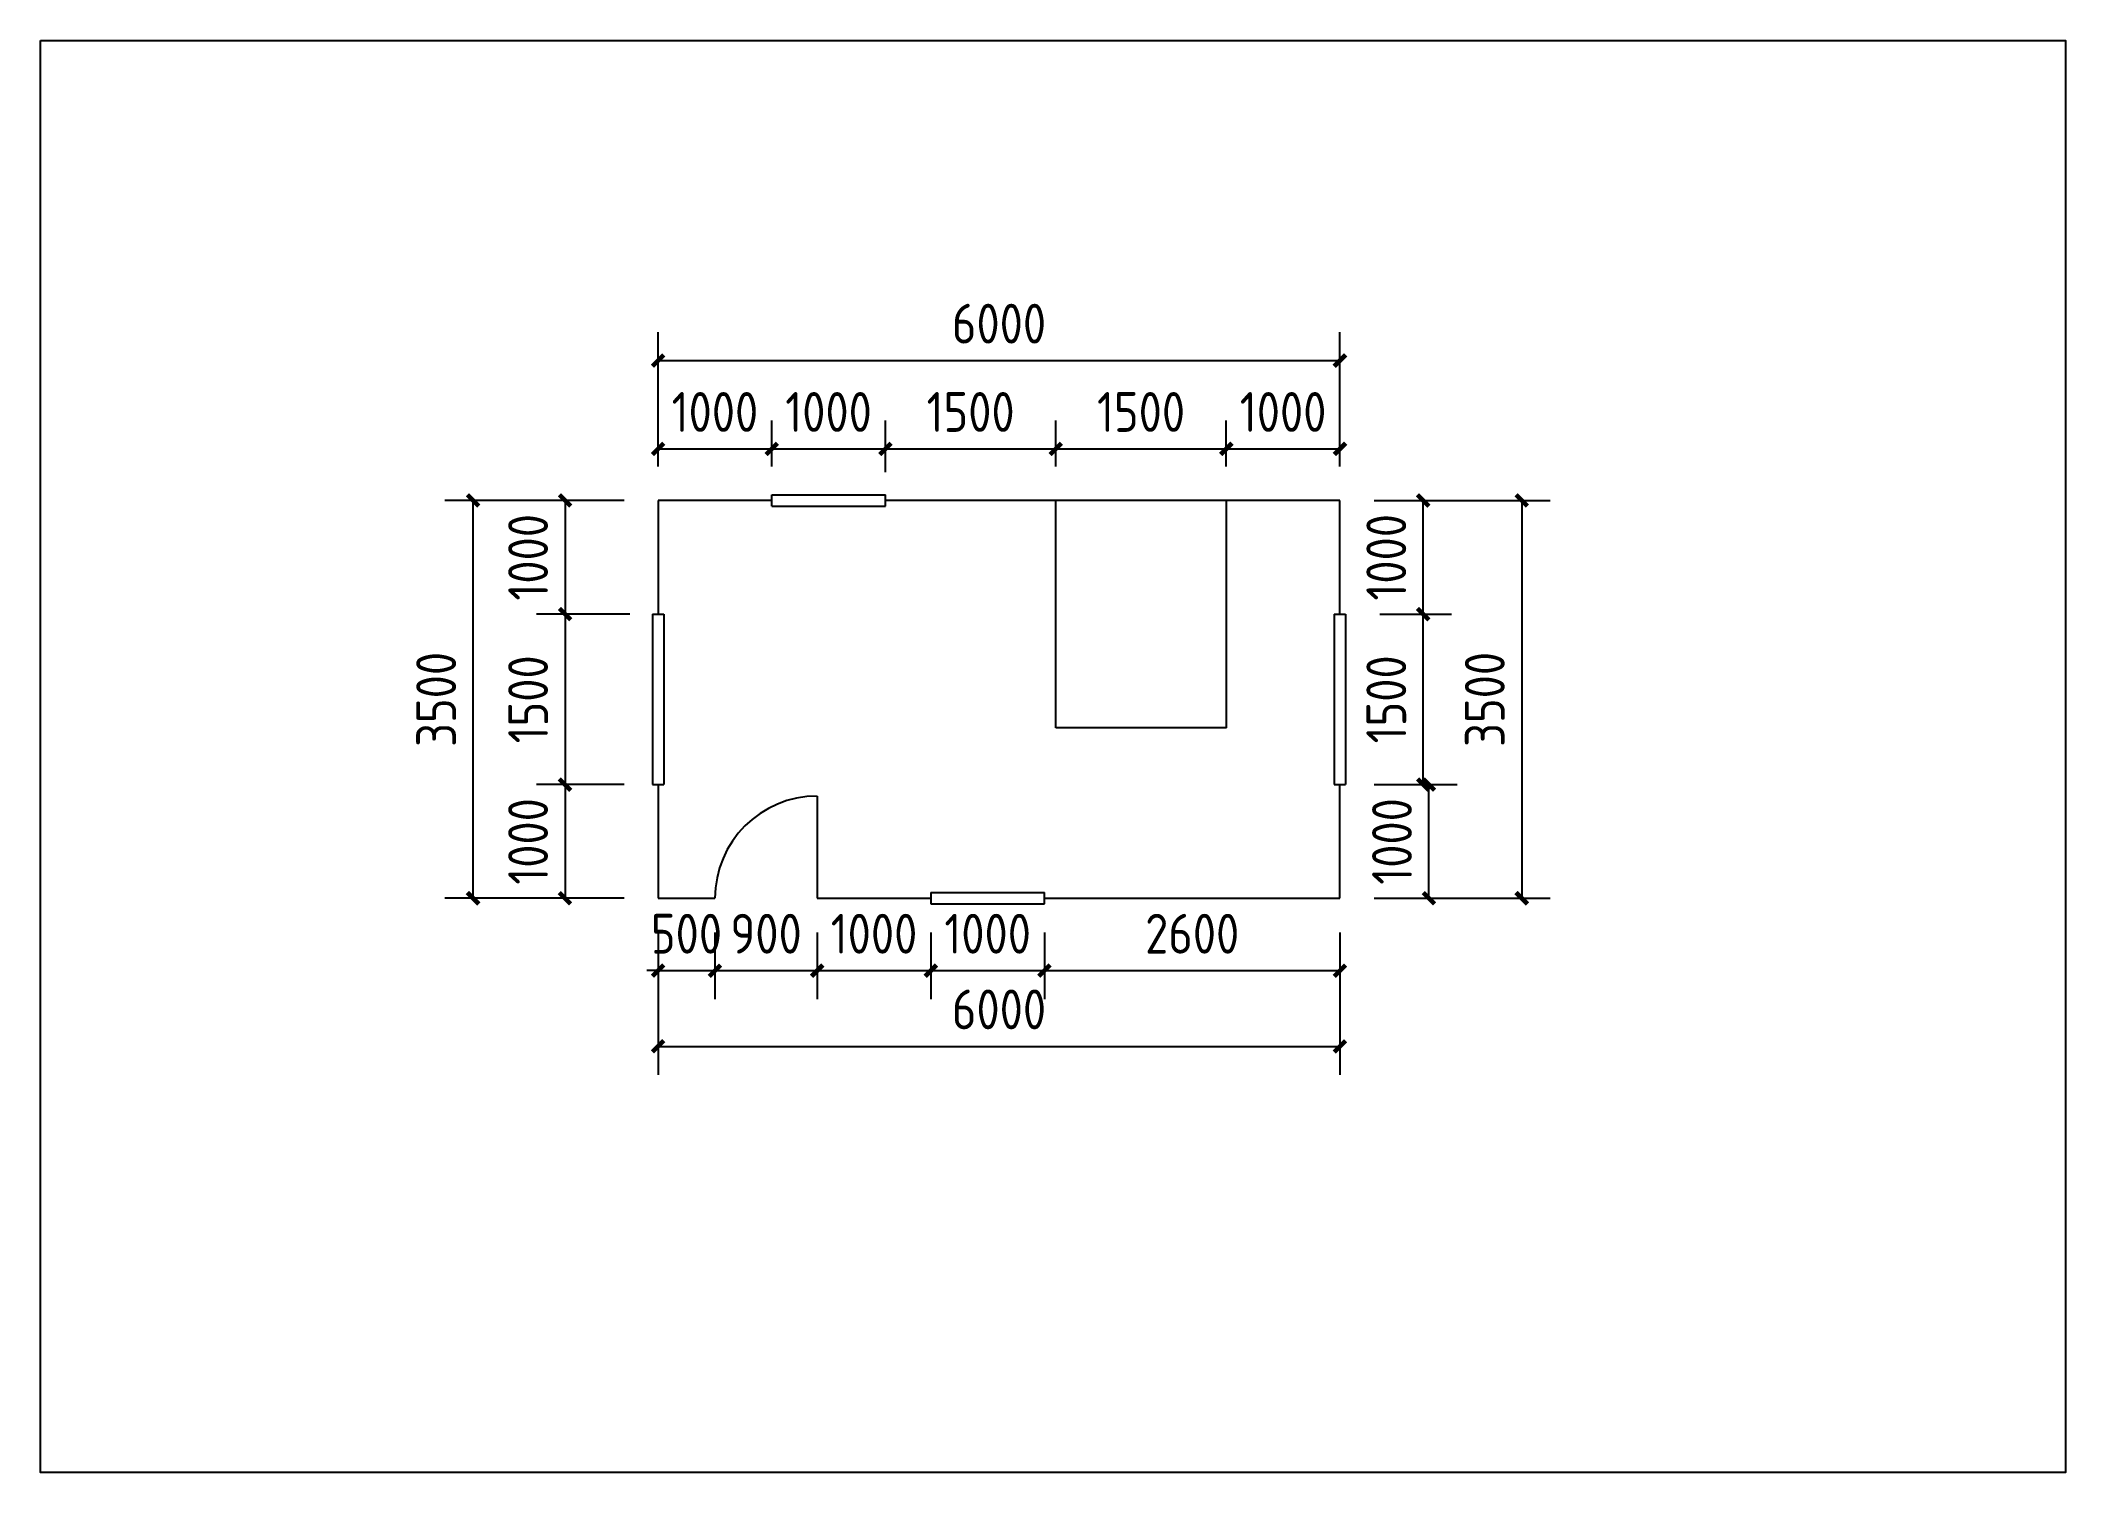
# Model space of a CAD drawing. Extents: x 564571 to 676920, y 109762 to 182243.
# Drawn here: x 607239 to 625059, y 160162 to 172762 of the extents above; entities that cross this region are included whole.
import ezdxf

# ---------------------------------------------------------------- set-up
doc = ezdxf.new("R2010")
doc.units = 0
doc.header["$LTSCALE"] = 1000
doc.header["$MEASUREMENT"] = 0
doc.styles.get("Standard").update_dxf_attribs({"font": 'gbenor.shx', "bigfont": 'gbcbig.shx'})
doc.dimstyles.get("Standard").update_dxf_attribs({"dimscale": 100, "dimtxt": 3.5, "dimasz": 1, "dimexe": 2.5, "dimexo": 3, "dimgap": 1.5, "dimtad": 1, "dimdec": 0, "dimzin": 0, "dimdsep": 46, "dimtxsty": 'Standard', "dimblk": 'ARCHTICK', "dimcen": 0.09, "dimadec": 0, "dimazin": 0, "dimtfac": 1, "dimtdec": 0, "dimtix": 1, "dimtmove": 2, "dimatfit": 3, "dimfxl": 1, "dimtolj": 1, "dimtzin": 0, "dimarcsym": 0})

msp = doc.modelspace()

# ---------------------------------------------------------------- blocks, each defined once
blk = doc.blocks.new('_ArchTick')
at = {"color": 0, "linetype": 'ByBlock', "const_width": 0.4}
blk.add_lwpolyline([(-0.5, -0.5), (0.5, 0.5)], dxfattribs=at)
blk = doc.blocks.new('*D328')
at = {"color": 0, "lineweight": -2}
for p, q in [((612674, 169015), (612674, 169419)), ((613674, 169015), (613674, 169419)), ((612674, 169169), (613674, 169169))]:
    blk.add_line(p, q, dxfattribs=at)
at = {"layer": 'Defpoints', "color": 0}
for p in [(613674, 169169), (612674, 168715), (613674, 168715)]:
    blk.add_point(p, dxfattribs=at)
at = {"color": 0, "lineweight": -2, "xscale": 100, "yscale": 100, "zscale": 100, "rotation": 180}
blk.add_blockref('_ArchTick', (612674, 169169), dxfattribs=at)
at = {"color": 0, "lineweight": -2, "xscale": 100, "yscale": 100, "zscale": 100}
blk.add_blockref('_ArchTick', (613674, 169169), dxfattribs=at)
at = {"color": 0, "insert": (613174, 169494), "char_height": 350, "attachment_point": 5}
blk.add_mtext('\\A1;1000', dxfattribs=at)
blk = doc.blocks.new('*D329')
at = {"color": 0, "lineweight": -2}
for p, q in [((613674, 169015), (613674, 169419)), ((614674, 169015), (614674, 169419)), ((613674, 169169), (614674, 169169))]:
    blk.add_line(p, q, dxfattribs=at)
at = {"layer": 'Defpoints', "color": 0}
for p in [(614674, 169169), (613674, 168715), (614674, 168715)]:
    blk.add_point(p, dxfattribs=at)
at = {"color": 0, "lineweight": -2, "xscale": 100, "yscale": 100, "zscale": 100, "rotation": 180}
blk.add_blockref('_ArchTick', (613674, 169169), dxfattribs=at)
at = {"color": 0, "lineweight": -2, "xscale": 100, "yscale": 100, "zscale": 100}
blk.add_blockref('_ArchTick', (614674, 169169), dxfattribs=at)
at = {"color": 0, "insert": (614174, 169494), "char_height": 350, "attachment_point": 5}
blk.add_mtext('\\A1;1000', dxfattribs=at)
blk = doc.blocks.new('*D332')
at = {"color": 0, "lineweight": -2}
for p, q in [((614674, 168965), (614674, 169419)), ((616174, 169015), (616174, 169419)), ((614674, 169169), (616174, 169169))]:
    blk.add_line(p, q, dxfattribs=at)
at = {"layer": 'Defpoints', "color": 0}
for p in [(616174, 169169), (614674, 168665), (616174, 168715)]:
    blk.add_point(p, dxfattribs=at)
at = {"color": 0, "lineweight": -2, "xscale": 100, "yscale": 100, "zscale": 100, "rotation": 180}
blk.add_blockref('_ArchTick', (614674, 169169), dxfattribs=at)
at = {"color": 0, "lineweight": -2, "xscale": 100, "yscale": 100, "zscale": 100}
blk.add_blockref('_ArchTick', (616174, 169169), dxfattribs=at)
at = {"color": 0, "insert": (615424, 169494), "char_height": 350, "attachment_point": 5}
blk.add_mtext('\\A1;1500', dxfattribs=at)
blk = doc.blocks.new('*D333')
at = {"color": 0, "lineweight": -2}
for p, q in [((616174, 169015), (616174, 169419)), ((617674, 169015), (617674, 169419)), ((616174, 169169), (617674, 169169))]:
    blk.add_line(p, q, dxfattribs=at)
at = {"layer": 'Defpoints', "color": 0}
for p in [(617674, 169169), (616174, 168715), (617674, 168715)]:
    blk.add_point(p, dxfattribs=at)
at = {"color": 0, "lineweight": -2, "xscale": 100, "yscale": 100, "zscale": 100, "rotation": 180}
blk.add_blockref('_ArchTick', (616174, 169169), dxfattribs=at)
at = {"color": 0, "lineweight": -2, "xscale": 100, "yscale": 100, "zscale": 100}
blk.add_blockref('_ArchTick', (617674, 169169), dxfattribs=at)
at = {"color": 0, "insert": (616924, 169494), "char_height": 350, "attachment_point": 5}
blk.add_mtext('\\A1;1500', dxfattribs=at)
blk = doc.blocks.new('*D334')
at = {"color": 0, "lineweight": -2}
for p, q in [((617674, 169015), (617674, 169419)), ((618674, 169015), (618674, 169419)), ((617674, 169169), (618674, 169169))]:
    blk.add_line(p, q, dxfattribs=at)
at = {"layer": 'Defpoints', "color": 0}
for p in [(618674, 169169), (617674, 168715), (618674, 168715)]:
    blk.add_point(p, dxfattribs=at)
at = {"color": 0, "lineweight": -2, "xscale": 100, "yscale": 100, "zscale": 100, "rotation": 180}
blk.add_blockref('_ArchTick', (617674, 169169), dxfattribs=at)
at = {"color": 0, "lineweight": -2, "xscale": 100, "yscale": 100, "zscale": 100}
blk.add_blockref('_ArchTick', (618674, 169169), dxfattribs=at)
at = {"color": 0, "insert": (618174, 169494), "char_height": 350, "attachment_point": 5}
blk.add_mtext('\\A1;1000', dxfattribs=at)
blk = doc.blocks.new('*D335')
at = {"color": 0, "lineweight": -2}
for p, q in [((612374, 168715), (610796, 168715)), ((611046, 165215), (611046, 168715)), ((612374, 165215), (610796, 165215))]:
    blk.add_line(p, q, dxfattribs=at)
at = {"layer": 'Defpoints', "color": 0}
for p in [(611046, 168715), (612674, 168715), (612674, 165215)]:
    blk.add_point(p, dxfattribs=at)
at = {"color": 0, "lineweight": -2, "xscale": 100, "yscale": 100, "zscale": 100}
for p, rotation in [((611046, 168715), 90), ((611046, 165215), 270)]:
    blk.add_blockref('_ArchTick', p, dxfattribs=dict(at, rotation=rotation))
at = {"color": 0, "insert": (610721, 166965), "char_height": 350, "attachment_point": 5, "rotation": 90}
blk.add_mtext('\\A1;3500', dxfattribs=at)
blk = doc.blocks.new('*D336')
at = {"color": 0, "lineweight": -2}
for p, q in [((612374, 168715), (611605, 168715)), ((611855, 168715), (611855, 167715)), ((612424, 167715), (611605, 167715))]:
    blk.add_line(p, q, dxfattribs=at)
at = {"layer": 'Defpoints', "color": 0}
for p in [(612674, 168715), (611855, 167715), (612724, 167715)]:
    blk.add_point(p, dxfattribs=at)
at = {"color": 0, "lineweight": -2, "xscale": 100, "yscale": 100, "zscale": 100}
for p, rotation in [((611855, 168715), 90), ((611855, 167715), 270)]:
    blk.add_blockref('_ArchTick', p, dxfattribs=dict(at, rotation=rotation))
at = {"color": 0, "insert": (611530, 168215), "char_height": 350, "attachment_point": 5, "rotation": 90}
blk.add_mtext('\\A1;1000', dxfattribs=at)
blk = doc.blocks.new('*D330')
at = {"color": 0, "lineweight": -2}
for p, q in [((612374, 167715), (611605, 167715)), ((611855, 167715), (611855, 166215)), ((612374, 166215), (611605, 166215))]:
    blk.add_line(p, q, dxfattribs=at)
at = {"layer": 'Defpoints', "color": 0}
for p in [(612674, 167715), (611855, 166215), (612674, 166215)]:
    blk.add_point(p, dxfattribs=at)
at = {"color": 0, "lineweight": -2, "xscale": 100, "yscale": 100, "zscale": 100}
for p, rotation in [((611855, 167715), 90), ((611855, 166215), 270)]:
    blk.add_blockref('_ArchTick', p, dxfattribs=dict(at, rotation=rotation))
at = {"color": 0, "insert": (611530, 166965), "char_height": 350, "attachment_point": 5, "rotation": 90}
blk.add_mtext('\\A1;1500', dxfattribs=at)
blk = doc.blocks.new('*D331')
at = {"color": 0, "lineweight": -2}
for p, q in [((612374, 166215), (611605, 166215)), ((611855, 166215), (611855, 165215)), ((612374, 165215), (611605, 165215))]:
    blk.add_line(p, q, dxfattribs=at)
at = {"layer": 'Defpoints', "color": 0}
for p in [(612674, 166215), (611855, 165215), (612674, 165215)]:
    blk.add_point(p, dxfattribs=at)
at = {"color": 0, "lineweight": -2, "xscale": 100, "yscale": 100, "zscale": 100}
for p, rotation in [((611855, 166215), 90), ((611855, 165215), 270)]:
    blk.add_blockref('_ArchTick', p, dxfattribs=dict(at, rotation=rotation))
at = {"color": 0, "insert": (611530, 165715), "char_height": 350, "attachment_point": 5, "rotation": 90}
blk.add_mtext('\\A1;1000', dxfattribs=at)
blk = doc.blocks.new('*D337')
at = {"color": 0, "lineweight": -2}
for p, q in [((612674, 169015), (612674, 170196)), ((618674, 169015), (618674, 170196)), ((612674, 169946), (618674, 169946))]:
    blk.add_line(p, q, dxfattribs=at)
at = {"layer": 'Defpoints', "color": 0}
for p in [(618674, 169946), (612674, 168715), (618674, 168715)]:
    blk.add_point(p, dxfattribs=at)
at = {"color": 0, "lineweight": -2, "xscale": 100, "yscale": 100, "zscale": 100, "rotation": 180}
blk.add_blockref('_ArchTick', (612674, 169946), dxfattribs=at)
at = {"color": 0, "lineweight": -2, "xscale": 100, "yscale": 100, "zscale": 100}
blk.add_blockref('_ArchTick', (618674, 169946), dxfattribs=at)
at = {"color": 0, "insert": (615674, 170271), "char_height": 350, "attachment_point": 5}
blk.add_mtext('\\A1;6000', dxfattribs=at)
blk = doc.blocks.new('*D338')
at = {"color": 0, "lineweight": -2}
for p, q in [((618974, 166215), (619707, 166215)), ((619457, 165215), (619457, 166215)), ((618974, 165215), (619707, 165215))]:
    blk.add_line(p, q, dxfattribs=at)
at = {"layer": 'Defpoints', "color": 0}
for p in [(618674, 166215), (619457, 166215), (618674, 165215)]:
    blk.add_point(p, dxfattribs=at)
at = {"color": 0, "lineweight": -2, "xscale": 100, "yscale": 100, "zscale": 100}
for p, rotation in [((619457, 166215), 90), ((619457, 165215), 270)]:
    blk.add_blockref('_ArchTick', p, dxfattribs=dict(at, rotation=rotation))
at = {"color": 0, "insert": (619132, 165715), "char_height": 350, "attachment_point": 5, "rotation": 90}
blk.add_mtext('\\A1;1000', dxfattribs=at)
blk = doc.blocks.new('*D339')
at = {"color": 0, "lineweight": -2}
for p, q in [((619024, 167715), (619657, 167715)), ((619407, 166215), (619407, 167715)), ((618974, 166215), (619657, 166215))]:
    blk.add_line(p, q, dxfattribs=at)
at = {"layer": 'Defpoints', "color": 0}
for p in [(618724, 167715), (619407, 167715), (618674, 166215)]:
    blk.add_point(p, dxfattribs=at)
at = {"color": 0, "lineweight": -2, "xscale": 100, "yscale": 100, "zscale": 100}
for p, rotation in [((619407, 167715), 90), ((619407, 166215), 270)]:
    blk.add_blockref('_ArchTick', p, dxfattribs=dict(at, rotation=rotation))
at = {"color": 0, "insert": (619082, 166965), "char_height": 350, "attachment_point": 5, "rotation": 90}
blk.add_mtext('\\A1;1500', dxfattribs=at)
blk = doc.blocks.new('*D340')
at = {"color": 0, "lineweight": -2}
for p, q in [((618974, 168715), (619657, 168715)), ((619407, 167715), (619407, 168715)), ((619024, 167715), (619657, 167715))]:
    blk.add_line(p, q, dxfattribs=at)
at = {"layer": 'Defpoints', "color": 0}
for p in [(618674, 168715), (619407, 168715), (618724, 167715)]:
    blk.add_point(p, dxfattribs=at)
at = {"color": 0, "lineweight": -2, "xscale": 100, "yscale": 100, "zscale": 100}
for p, rotation in [((619407, 168715), 90), ((619407, 167715), 270)]:
    blk.add_blockref('_ArchTick', p, dxfattribs=dict(at, rotation=rotation))
at = {"color": 0, "insert": (619082, 168215), "char_height": 350, "attachment_point": 5, "rotation": 90}
blk.add_mtext('\\A1;1000', dxfattribs=at)
blk = doc.blocks.new('*D341')
at = {"color": 0, "lineweight": -2}
for p, q in [((618974, 168715), (620524, 168715)), ((620274, 168715), (620274, 165215)), ((618974, 165215), (620524, 165215))]:
    blk.add_line(p, q, dxfattribs=at)
at = {"layer": 'Defpoints', "color": 0}
for p in [(618674, 168715), (618674, 165215), (620274, 165215)]:
    blk.add_point(p, dxfattribs=at)
at = {"color": 0, "lineweight": -2, "xscale": 100, "yscale": 100, "zscale": 100}
for p, rotation in [((620274, 168715), 90), ((620274, 165215), 270)]:
    blk.add_blockref('_ArchTick', p, dxfattribs=dict(at, rotation=rotation))
at = {"color": 0, "insert": (619949, 166965), "char_height": 350, "attachment_point": 5, "rotation": 90}
blk.add_mtext('\\A1;3500', dxfattribs=at)
blk = doc.blocks.new('*D342')
at = {"color": 0, "lineweight": -2}
for p, q in [((612674, 164915), (612674, 164328)), ((613174, 164915), (613174, 164328)), ((612674, 164578), (612574, 164578)), ((612674, 164578), (613174, 164578)), ((613174, 164578), (613274, 164578))]:
    blk.add_line(p, q, dxfattribs=at)
at = {"layer": 'Defpoints', "color": 0}
for p in [(612674, 165215), (613174, 165215), (613174, 164578)]:
    blk.add_point(p, dxfattribs=at)
at = {"color": 0, "lineweight": -2, "xscale": 100, "yscale": 100, "zscale": 100}
blk.add_blockref('_ArchTick', (612674, 164578), dxfattribs=at)
at = {"color": 0, "lineweight": -2, "xscale": 100, "yscale": 100, "zscale": 100, "rotation": 180}
blk.add_blockref('_ArchTick', (613174, 164578), dxfattribs=at)
at = {"color": 0, "insert": (612924, 164903), "char_height": 350, "attachment_point": 5}
blk.add_mtext('\\A1;500', dxfattribs=at)
blk = doc.blocks.new('*D343')
at = {"color": 0, "lineweight": -2}
for p, q in [((613174, 164915), (613174, 164328)), ((614074, 164915), (614074, 164328)), ((613174, 164578), (614074, 164578))]:
    blk.add_line(p, q, dxfattribs=at)
at = {"layer": 'Defpoints', "color": 0}
for p in [(613174, 165215), (614074, 165215), (614074, 164578)]:
    blk.add_point(p, dxfattribs=at)
at = {"color": 0, "lineweight": -2, "xscale": 100, "yscale": 100, "zscale": 100, "rotation": 180}
blk.add_blockref('_ArchTick', (613174, 164578), dxfattribs=at)
at = {"color": 0, "lineweight": -2, "xscale": 100, "yscale": 100, "zscale": 100}
blk.add_blockref('_ArchTick', (614074, 164578), dxfattribs=at)
at = {"color": 0, "insert": (613624, 164903), "char_height": 350, "attachment_point": 5}
blk.add_mtext('\\A1;900', dxfattribs=at)
blk = doc.blocks.new('*D344')
at = {"color": 0, "lineweight": -2}
for p, q in [((614074, 164915), (614074, 164328)), ((615074, 164915), (615074, 164328)), ((614074, 164578), (615074, 164578))]:
    blk.add_line(p, q, dxfattribs=at)
at = {"layer": 'Defpoints', "color": 0}
for p in [(614074, 165215), (615074, 165215), (615074, 164578)]:
    blk.add_point(p, dxfattribs=at)
at = {"color": 0, "lineweight": -2, "xscale": 100, "yscale": 100, "zscale": 100, "rotation": 180}
blk.add_blockref('_ArchTick', (614074, 164578), dxfattribs=at)
at = {"color": 0, "lineweight": -2, "xscale": 100, "yscale": 100, "zscale": 100}
blk.add_blockref('_ArchTick', (615074, 164578), dxfattribs=at)
at = {"color": 0, "insert": (614574, 164903), "char_height": 350, "attachment_point": 5}
blk.add_mtext('\\A1;1000', dxfattribs=at)
blk = doc.blocks.new('*D345')
at = {"color": 0, "lineweight": -2}
for p, q in [((615074, 164915), (615074, 164328)), ((616074, 164915), (616074, 164328)), ((615074, 164578), (616074, 164578))]:
    blk.add_line(p, q, dxfattribs=at)
at = {"layer": 'Defpoints', "color": 0}
for p in [(615074, 165215), (616074, 165215), (616074, 164578)]:
    blk.add_point(p, dxfattribs=at)
at = {"color": 0, "lineweight": -2, "xscale": 100, "yscale": 100, "zscale": 100, "rotation": 180}
blk.add_blockref('_ArchTick', (615074, 164578), dxfattribs=at)
at = {"color": 0, "lineweight": -2, "xscale": 100, "yscale": 100, "zscale": 100}
blk.add_blockref('_ArchTick', (616074, 164578), dxfattribs=at)
at = {"color": 0, "insert": (615574, 164903), "char_height": 350, "attachment_point": 5}
blk.add_mtext('\\A1;1000', dxfattribs=at)
blk = doc.blocks.new('*D346')
at = {"color": 0, "lineweight": -2}
for p, q in [((616074, 164915), (616074, 164328)), ((618674, 164915), (618674, 164328)), ((616074, 164578), (618674, 164578))]:
    blk.add_line(p, q, dxfattribs=at)
at = {"layer": 'Defpoints', "color": 0}
for p in [(616074, 165215), (618674, 165215), (618674, 164578)]:
    blk.add_point(p, dxfattribs=at)
at = {"color": 0, "lineweight": -2, "xscale": 100, "yscale": 100, "zscale": 100, "rotation": 180}
blk.add_blockref('_ArchTick', (616074, 164578), dxfattribs=at)
at = {"color": 0, "lineweight": -2, "xscale": 100, "yscale": 100, "zscale": 100}
blk.add_blockref('_ArchTick', (618674, 164578), dxfattribs=at)
at = {"color": 0, "insert": (617374, 164903), "char_height": 350, "attachment_point": 5}
blk.add_mtext('\\A1;2600', dxfattribs=at)
blk = doc.blocks.new('*D347')
at = {"color": 0, "lineweight": -2}
for p, q in [((612674, 164915), (612674, 163662)), ((618674, 164915), (618674, 163662)), ((612674, 163912), (618674, 163912))]:
    blk.add_line(p, q, dxfattribs=at)
at = {"layer": 'Defpoints', "color": 0}
for p in [(612674, 165215), (618674, 165215), (618674, 163912)]:
    blk.add_point(p, dxfattribs=at)
at = {"color": 0, "lineweight": -2, "xscale": 100, "yscale": 100, "zscale": 100, "rotation": 180}
blk.add_blockref('_ArchTick', (612674, 163912), dxfattribs=at)
at = {"color": 0, "lineweight": -2, "xscale": 100, "yscale": 100, "zscale": 100}
blk.add_blockref('_ArchTick', (618674, 163912), dxfattribs=at)
at = {"color": 0, "insert": (615674, 164237), "char_height": 350, "attachment_point": 5}
blk.add_mtext('\\A1;6000', dxfattribs=at)

# ---------------------------------------------------------------- dimensions: what is measured, and where the dimension line sits
at = {"color": 6}
for p1, p2, distance, picture, middle in [((612674.5, 168714.7), (618674.5, 168714.7), 1231.4, '*D337', (615674.5, 170271.1)), ((612674.5, 165214.7), (612674.5, 168714.7), 1628.3, '*D335', (610721.1, 166964.7)), ((618674.5, 168714.7), (618674.5, 165214.7), 1599.2, '*D341', (619948.6, 166964.7))]:
    dim = msp.add_aligned_dim(p1=p1, p2=p2, distance=distance, dimstyle='Standard', dxfattribs=at)
    dim.commit()
    dim.dimension.update_dxf_attribs({"geometry": picture, "text_midpoint": middle})
for base, p1, p2, picture, middle in [((613674.5, 169168.6), (612674.5, 168714.7), (613674.5, 168714.7), '*D328', (613174.5, 169493.6)), ((614674.5, 169168.6), (613674.5, 168714.7), (614674.5, 168714.7), '*D329', (614174.5, 169493.6)), ((616174.5, 169168.6), (614674.5, 168664.7), (616174.5, 168714.7), '*D332', (615424.5, 169493.6)), ((617674.5, 169168.6), (616174.5, 168714.7), (617674.5, 168714.7), '*D333', (616924.5, 169493.6)), ((618674.5, 169168.6), (617674.5, 168714.7), (618674.5, 168714.7), '*D334', (618174.5, 169493.6)), ((613174.5, 164578.5), (612674.5, 165214.7), (613174.5, 165214.7), '*D342', (612924.5, 164903.5)), ((618674.5, 163911.7), (612674.5, 165214.7), (618674.5, 165214.7), '*D347', (615674.5, 164236.7)), ((614074.5, 164578.5), (613174.5, 165214.7), (614074.5, 165214.7), '*D343', (613624.5, 164903.5)), ((615074.5, 164578.5), (614074.5, 165214.7), (615074.5, 165214.7), '*D344', (614574.5, 164903.5)), ((616074.5, 164578.5), (615074.5, 165214.7), (616074.5, 165214.7), '*D345', (615574.5, 164903.5)), ((618674.5, 164578.5), (616074.5, 165214.7), (618674.5, 165214.7), '*D346', (617374.5, 164903.5))]:
    dim = msp.add_linear_dim(base=base, p1=p1, p2=p2, dimstyle='Standard', dxfattribs=at)
    dim.commit()
    dim.dimension.update_dxf_attribs({"geometry": picture, "text_midpoint": middle})
for base, p1, p2, picture, middle in [((611855.4, 167714.7), (612674.5, 168714.7), (612724.5, 167714.7), '*D336', (611530.4, 168214.7)), ((619406.6, 168714.7), (618724.5, 167714.7), (618674.5, 168714.7), '*D340', (619081.6, 168214.7)), ((611855.4, 166214.7), (612674.5, 167714.7), (612674.5, 166214.7), '*D330', (611530.4, 166964.7)), ((619406.6, 167714.7), (618674.5, 166214.7), (618724.5, 167714.7), '*D339', (619081.6, 166964.7)), ((611855.4, 165214.7), (612674.5, 166214.7), (612674.5, 165214.7), '*D331', (611530.4, 165714.7)), ((619456.6, 166214.7), (618674.5, 165214.7), (618674.5, 166214.7), '*D338', (619131.6, 165714.7))]:
    dim = msp.add_linear_dim(base=base, p1=p1, p2=p2, angle=90, dimstyle='Standard', dxfattribs=at)
    dim.commit()
    dim.dimension.update_dxf_attribs({"geometry": picture, "text_midpoint": middle})

# ---------------------------------------------------------------- linework, layer by layer
at = {"color": 4}
for p, q in [((613674.5, 168764.7), (614674.5, 168764.7)), ((613674.5, 168664.7), (613674.5, 168764.7)), ((614674.5, 168664.7), (614674.5, 168764.7)), ((613674.5, 168664.7), (614674.5, 168664.7)), ((612624.5, 167714.7), (612624.5, 166214.7)), ((612624.5, 167714.7), (612724.5, 167714.7)), ((612724.5, 167714.7), (612724.5, 166214.7)), ((618624.5, 167714.7), (618624.5, 166214.7)), ((618624.5, 167714.7), (618724.5, 167714.7)), ((618724.5, 167714.7), (618724.5, 166214.7)), ((612724.5, 167064.3), (612724.5, 167065)), ((612624.5, 166214.7), (612724.5, 166214.7)), ((618624.5, 166214.7), (618724.5, 166214.7)), ((615074.5, 165264.7), (616074.5, 165264.7)), ((615074.5, 165264.7), (615074.5, 165164.7)), ((616074.5, 165164.7), (616074.5, 165264.7)), ((615074.5, 165164.7), (616074.5, 165164.7)), ((615074.5, 165164.7), (616074.5, 165164.7))]:
    msp.add_line(p, q, dxfattribs=at)
for p, q in [((612674.5, 168714.7), (612674.5, 167714.7)), ((613674.5, 168714.7), (612674.5, 168714.7)), ((618674.5, 168714.7), (614674.5, 168714.7)), ((616174.5, 166714.7), (616174.5, 168714.7)), ((617674.5, 166714.7), (617674.5, 168714.7)), ((618674.5, 167714.7), (618674.5, 168714.7)), ((617674.5, 166714.7), (616174.5, 166714.7)), ((612674.5, 166214.7), (612674.5, 165214.7)), ((618674.5, 165214.7), (618674.5, 166214.7)), ((612674.5, 165214.7), (613174.5, 165214.7)), ((614074.5, 165214.7), (615074.5, 165214.7)), ((616074.5, 165214.7), (618674.5, 165214.7))]:
    msp.add_line(p, q)
at = {"color": 2}
msp.add_line((614074.5, 166114.7), (614074.5, 165214.7), dxfattribs=at)
msp.add_lwpolyline([(607239.1, 172762.3), (625059.1, 172762.3), (625059.1, 160162.3), (607239.1, 160162.3)], close=True)
msp.add_arc((614074.5, 165214.7), 900, 90, 180, dxfattribs=at)

msp.set_redraw_order([(e.dxf.handle, doc.entitydb.next_handle()) for e in msp.query("TEXT MTEXT ATTDEF DIMENSION ARC_DIMENSION")])  # texts and dimensions are drawn at this point

doc.saveas('drawing.dxf')
